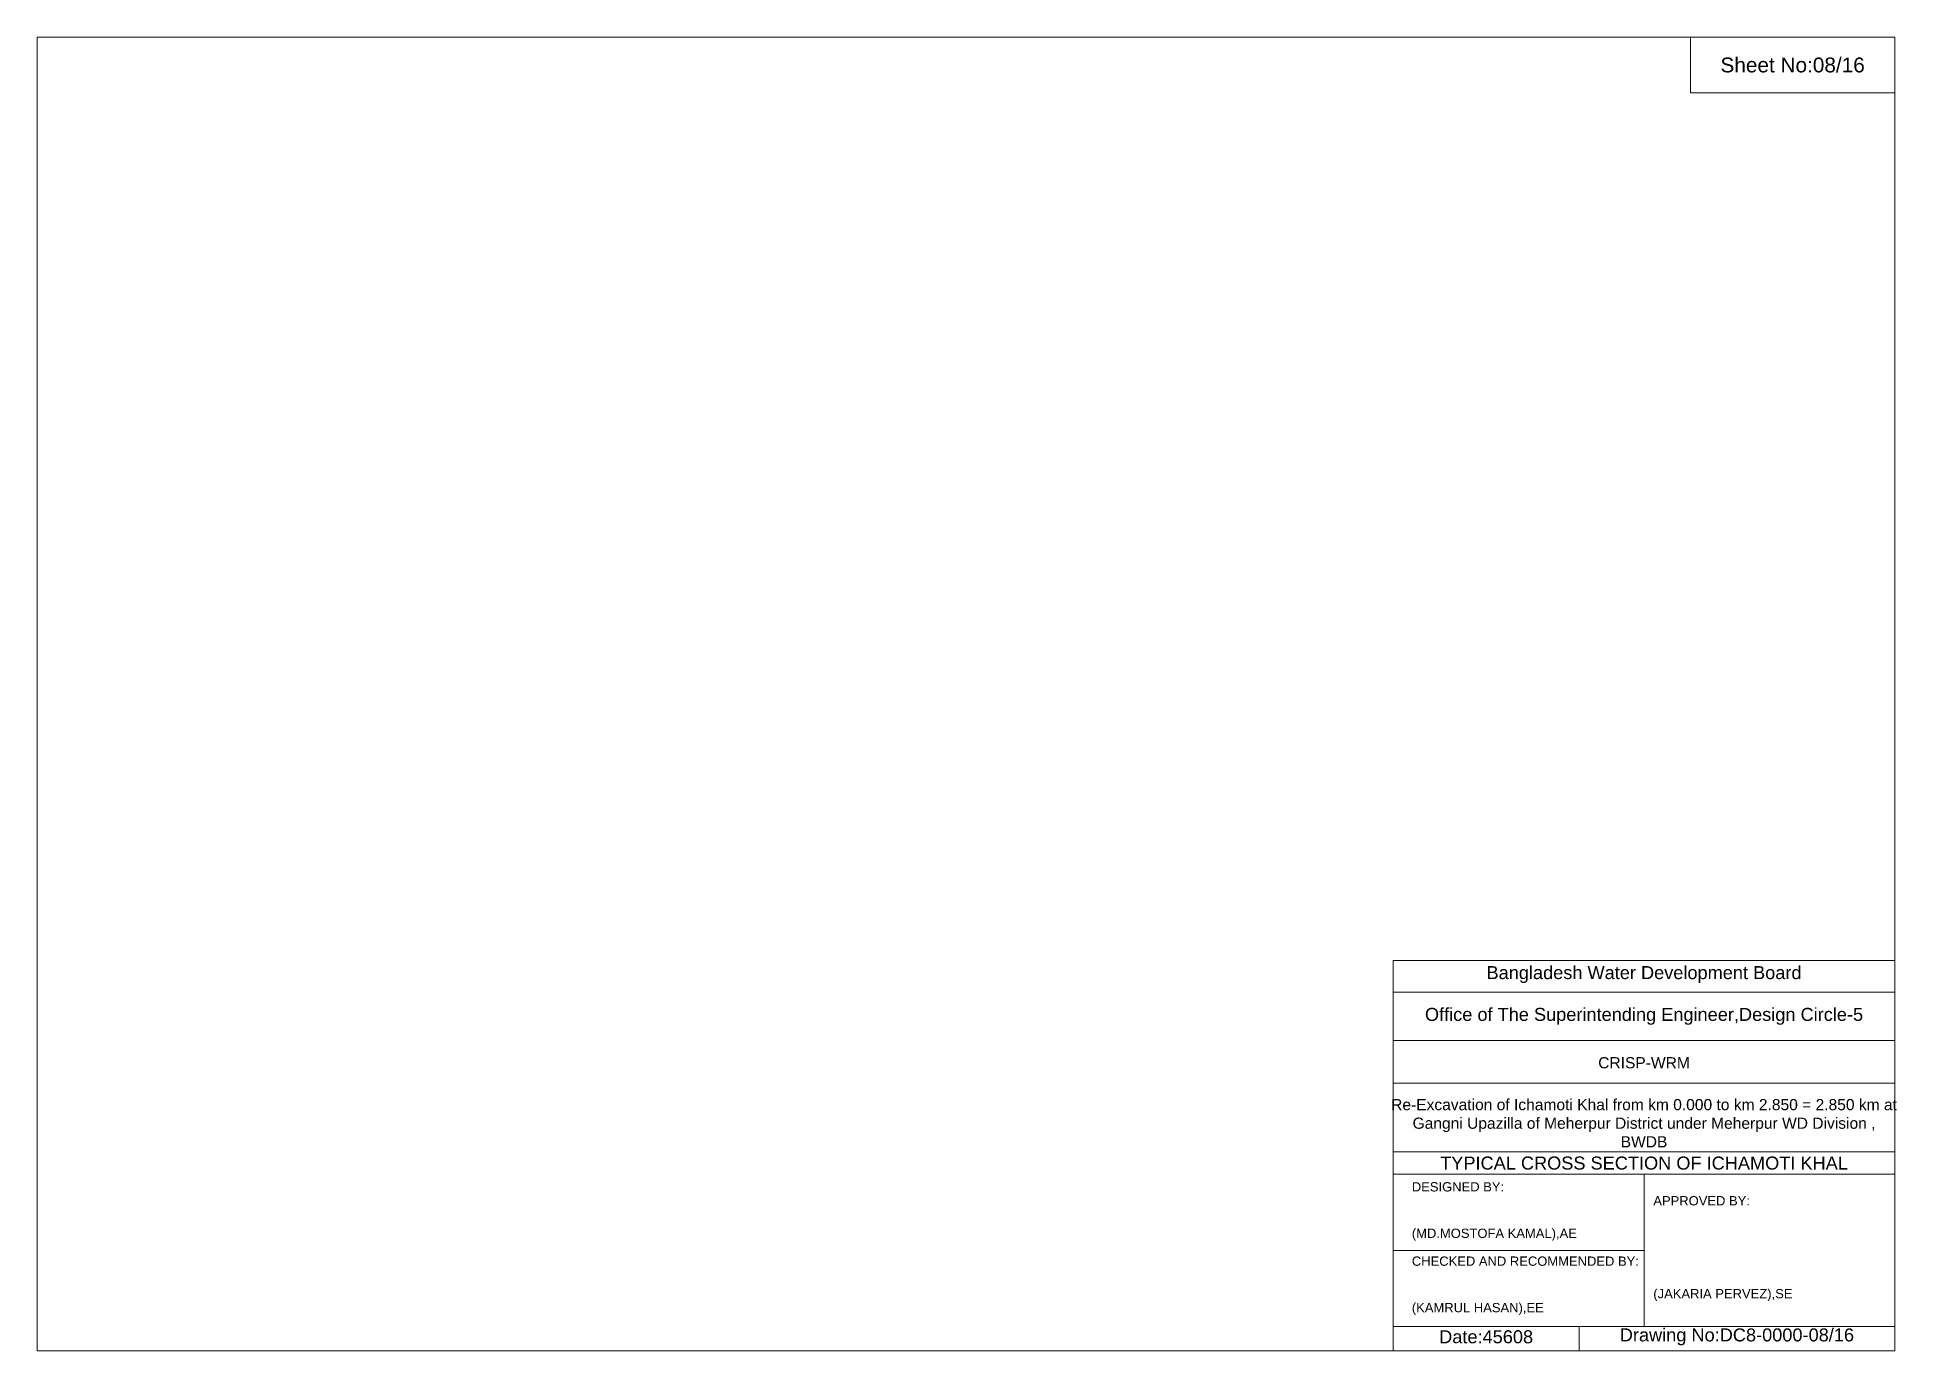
# Model space of a CAD drawing. Header units: inches. Extents: x 91000 to 258009, y -5656 to 703.
# Drawn here: x 170000 to 178009, y -5656 to 0 of the extents above; entities that cross this region are included whole.
import ezdxf

# ---------------------------------------------------------------- set-up
doc = ezdxf.new("R2010")
doc.units = ezdxf.units.IN
doc.header["$LTSCALE"] = 7
doc.header["$MEASUREMENT"] = 0
doc.layers.add('Long Section Labels', color=7, linetype='Continuous', lineweight=9)
doc.styles.get("Standard").update_dxf_attribs({"font": 'arial.ttf'})

msp = doc.modelspace()

# ---------------------------------------------------------------- texts
at = {"layer": 'Long Section Labels', "attachment_point": 5}
for s, insert, char_height in [('Sheet No:08/16', (177560, -120), 64), ('Bangladesh Water Development Board', (176920, -4036), 56), ('Office of The Superintending Engineer,Design Circle-5', (176920, -4216), 56)]:
    msp.add_mtext(s, dxfattribs=dict(at, insert=insert, char_height=char_height))
at = {"layer": 'Long Section Labels'}
for s, insert, char_height, width, attachment_point in [('CRISP-WRM', (176920, -4416), 48, 2240, 5), ('Re-Excavation of Ichamoti Khal from km 0.000 to km 2.850 = 2.850 km at^JGangni Upazilla of Meherpur District under Meherpur WD Division ,^JBWDB', (176920, -4676), 48, 2160, 5), ('TYPICAL CROSS SECTION OF ICHAMOTI KHAL', (176920, -4848), 56, 2240, 5), ('DESIGNED BY:^J^J^J(MD.MOSTOFA KAMAL),AE', (175920, -5056), 40, 1120, 4), ('APPROVED BY:^J^J^J^J^J^J(JAKARIA PERVEZ),SE', (176960, -5216), 40, 1120, 4), ('CHECKED AND RECOMMENDED BY:^J^J^J(KAMRUL HASAN),EE', (175920, -5376), 40, 1120, 4), ('Date:45608', (176240, -5596), 56, 1120, 5), ('Drawing No:DC8-0000-08/16', (177320, -5596), 56, 1760, 5)]:
    msp.add_mtext(s, dxfattribs=dict(at, insert=insert, char_height=char_height, width=width, attachment_point=attachment_point))

# ---------------------------------------------------------------- linework, layer by layer
at = {"layer": 'Long Section Labels'}
for points in [[(170000, 0), (178000, 0), (178000, -5656), (170000, -5656)], [(177120, 0), (178000, 0), (178000, -240), (177120, -240)]]:
    msp.add_lwpolyline(points, close=True, dxfattribs=at)
for points in [[(175840, -5656), (175840, -3976), (178000, -3976)], [(175840, -4112), (178000, -4112)], [(175840, -4320), (178000, -4320)], [(175840, -4504), (178000, -4504)], [(175840, -4800), (178000, -4800)], [(175840, -4896), (178000, -4896)], [(176920, -4896), (176920, -5552)], [(175840, -5224), (176920, -5224)], [(175840, -5552), (178000, -5552)], [(176640, -5552), (176640, -5656)]]:
    msp.add_lwpolyline(points, dxfattribs=at)

msp.set_redraw_order([(e.dxf.handle, doc.entitydb.next_handle()) for e in msp.query("TEXT MTEXT ATTDEF DIMENSION ARC_DIMENSION")])  # texts and dimensions are drawn at this point

doc.saveas('drawing.dxf')
